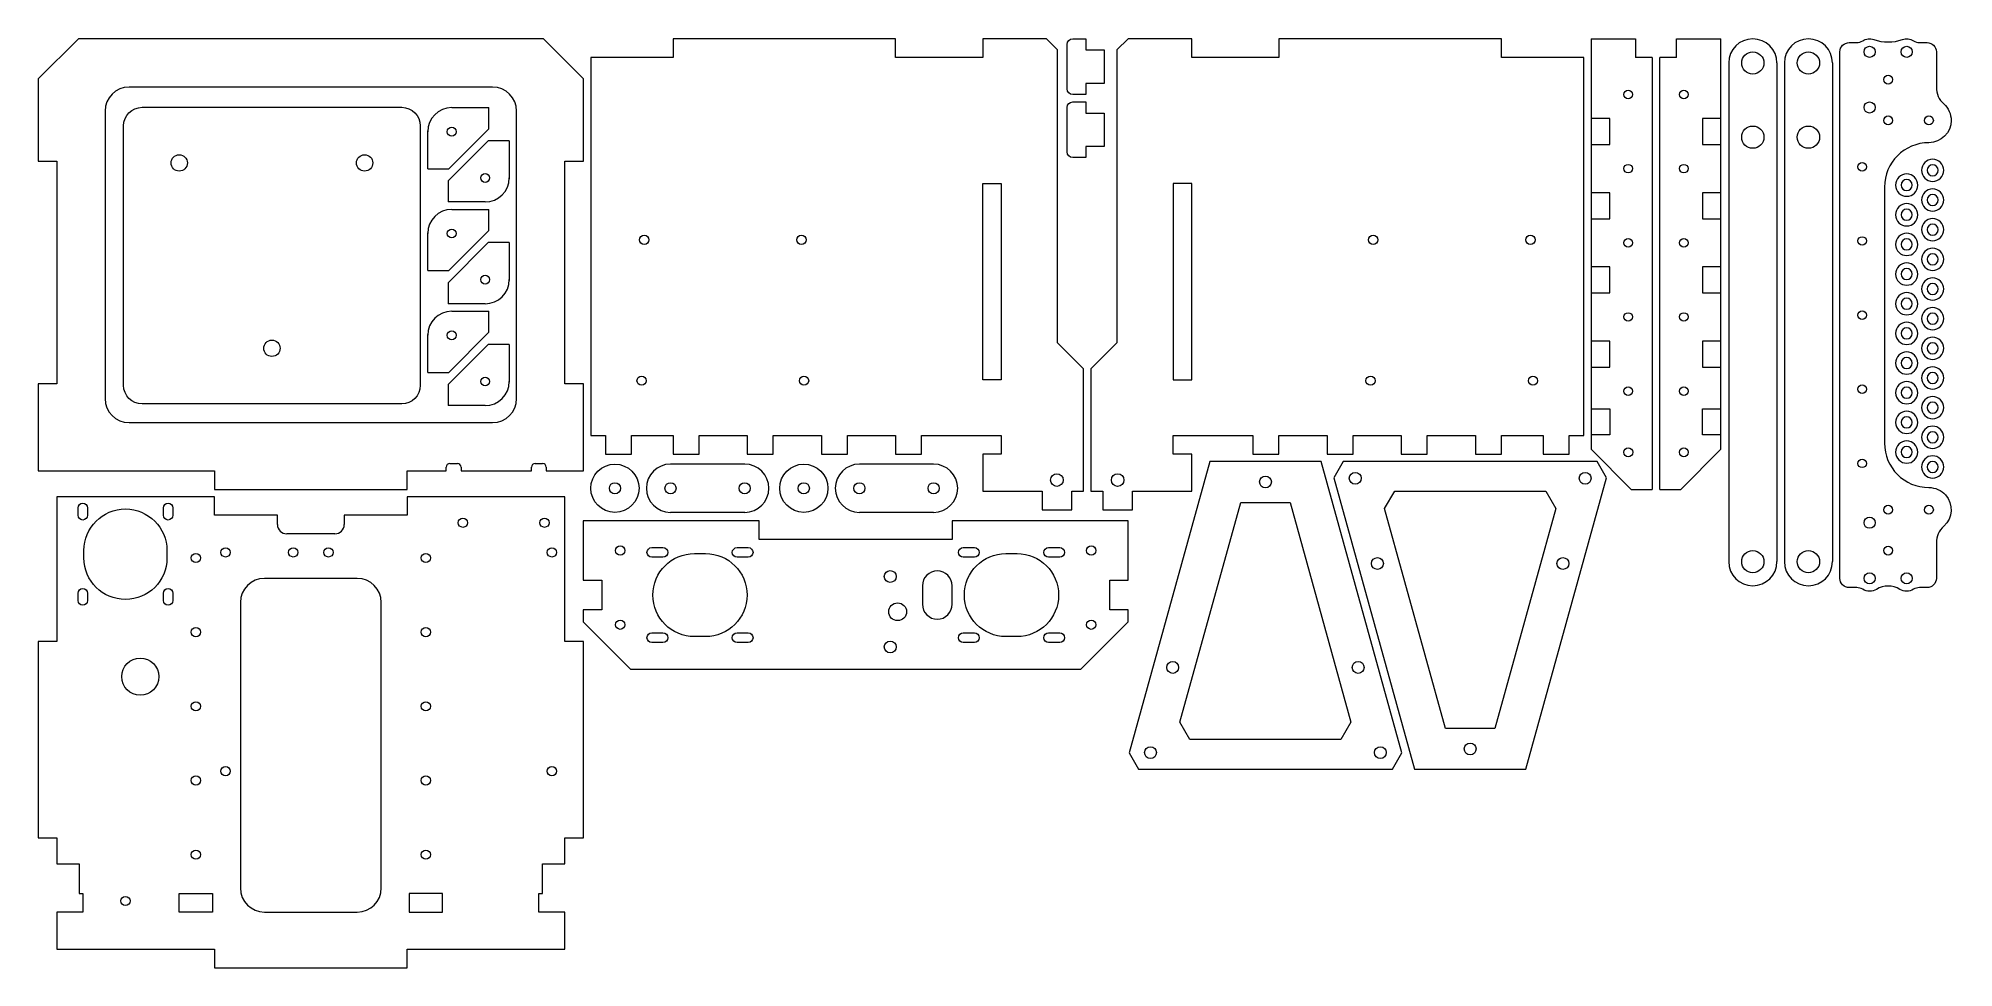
# Model space of a CAD drawing. Header units: inches. Extents: x 0.1 to 20.4, y 2.7 to 12.5.
import ezdxf

# ---------------------------------------------------------------- set-up
doc = ezdxf.new("R2010")
doc.units = ezdxf.units.IN

msp = doc.modelspace()

# ---------------------------------------------------------------- linework, layer by layer
at = {"color": 1, "linetype": 'Continuous', "lineweight": 9, "true_color": 0xff0000}
for points in [[(0.504, 12.52), (0.079, 12.094)], [(5.441, 12.52), (0.504, 12.52)], [(5.866, 12.094), (5.441, 12.52)], [(16.566, 12.52), (17.038, 12.52)], [(16.566, 12.52), (16.566, 8.162), (16.991, 7.736), (17.215, 7.736)], [(17.038, 12.52), (17.038, 12.323)], [(17.294, 7.736), (17.518, 7.736), (17.944, 8.162), (17.944, 12.52)], [(17.471, 12.52), (17.944, 12.52)], [(17.471, 12.323), (17.471, 12.52)], [(17.215, 12.323), (17.038, 12.323)], [(17.215, 12.323), (17.215, 7.736)], [(17.471, 12.323), (17.294, 12.323)], [(17.294, 7.736), (17.294, 12.323)], [(18.026, 12.264), (18.026, 6.969)], [(18.538, 12.264), (18.538, 6.969)], [(18.617, 12.264), (18.617, 6.969)], [(19.128, 12.264), (19.128, 6.969)], [(0.079, 12.094), (0.079, 11.22)], [(5.866, 11.22), (5.866, 12.094)], [(4.469, 11.79), (4.862, 11.79)], [(4.862, 11.566), (4.862, 11.79)], [(16.763, 11.673), (16.566, 11.673)], [(16.763, 11.398), (16.763, 11.673)], [(17.747, 11.673), (17.747, 11.398)], [(17.944, 11.673), (17.747, 11.673)], [(4.213, 11.14), (4.213, 11.542)], [(4.855, 11.437), (4.429, 11.012)], [(4.437, 11.14), (4.862, 11.566)], [(5.079, 11.437), (4.855, 11.437)], [(5.079, 11.437), (5.079, 11.035)], [(16.566, 11.398), (16.763, 11.398)], [(17.747, 11.398), (17.944, 11.398)], [(0.079, 11.22), (0.276, 11.22)], [(0.276, 11.22), (0.276, 8.858)], [(5.669, 8.858), (5.669, 11.22)], [(5.669, 11.22), (5.866, 11.22)], [(4.213, 11.14), (4.437, 11.14)], [(4.429, 11.012), (4.429, 10.788)], [(4.823, 10.788), (4.429, 10.788)], [(16.763, 10.886), (16.566, 10.886)], [(16.763, 10.61), (16.763, 10.886)], [(17.747, 10.886), (17.747, 10.61)], [(17.944, 10.886), (17.747, 10.886)], [(4.469, 10.709), (4.862, 10.709)], [(4.862, 10.485), (4.862, 10.709)], [(16.566, 10.61), (16.763, 10.61)], [(17.747, 10.61), (17.944, 10.61)], [(4.213, 10.059), (4.213, 10.461)], [(4.437, 10.059), (4.862, 10.485)], [(4.855, 10.356), (4.429, 9.931)], [(5.079, 10.356), (4.855, 10.356)], [(5.079, 10.356), (5.079, 9.954)], [(4.213, 10.059), (4.437, 10.059)], [(16.763, 10.098), (16.566, 10.098)], [(16.763, 9.823), (16.763, 10.098)], [(17.747, 10.098), (17.747, 9.823)], [(17.944, 10.098), (17.747, 10.098)], [(4.429, 9.931), (4.429, 9.707)], [(16.566, 9.823), (16.763, 9.823)], [(17.747, 9.823), (17.944, 9.823)], [(4.823, 9.707), (4.429, 9.707)], [(4.469, 9.628), (4.862, 9.628)], [(4.862, 9.404), (4.862, 9.628)], [(4.213, 8.978), (4.213, 9.38)], [(4.437, 8.978), (4.862, 9.404)], [(4.855, 9.275), (4.429, 8.85)], [(5.079, 9.275), (4.855, 9.275)], [(5.079, 9.275), (5.079, 8.873)], [(16.763, 9.311), (16.566, 9.311)], [(16.763, 9.035), (16.763, 9.311)], [(17.747, 9.311), (17.747, 9.035)], [(17.944, 9.311), (17.747, 9.311)], [(4.213, 8.978), (4.437, 8.978)], [(16.566, 9.035), (16.763, 9.035)], [(17.747, 9.035), (17.944, 9.035)], [(0.276, 8.858), (0.079, 8.858)], [(0.079, 8.858), (0.079, 7.933)], [(4.429, 8.85), (4.429, 8.626)], [(5.866, 8.858), (5.669, 8.858)], [(5.866, 7.933), (5.866, 8.858)], [(4.823, 8.626), (4.429, 8.626)], [(16.566, 8.593), (16.763, 8.593)], [(16.763, 8.593), (16.763, 8.317)], [(17.747, 8.593), (17.944, 8.593)], [(17.747, 8.317), (17.747, 8.593)], [(16.763, 8.317), (16.566, 8.317)], [(17.944, 8.317), (17.747, 8.317)], [(0.079, 7.933), (1.949, 7.933)], [(1.949, 7.933), (1.949, 7.736)], [(3.996, 7.736), (3.996, 7.933)], [(3.996, 7.933), (4.409, 7.933)], [(4.409, 7.933), (4.409, 7.972)], [(4.449, 8.012), (4.528, 8.012)], [(4.567, 7.972), (4.567, 7.933)], [(4.567, 7.933), (5.315, 7.933)], [(5.315, 7.933), (5.315, 7.972)], [(5.354, 8.012), (5.433, 8.012)], [(5.472, 7.972), (5.472, 7.933)], [(5.472, 7.933), (5.866, 7.933)], [(7.579, 8.004), (6.791, 8.004)], [(9.584, 8.004), (8.797, 8.004)], [(1.949, 7.736), (3.996, 7.736)], [(0.276, 7.657), (0.276, 6.122)], [(1.949, 7.657), (0.276, 7.657)], [(1.949, 7.461), (1.949, 7.657)], [(3.996, 7.657), (3.996, 7.461)], [(5.669, 7.657), (3.996, 7.657)], [(5.669, 6.122), (5.669, 7.657)], [(2.618, 7.461), (1.949, 7.461)], [(2.618, 7.362), (2.618, 7.461)], [(3.996, 7.461), (3.327, 7.461)], [(3.327, 7.461), (3.327, 7.362)], [(7.579, 7.492), (6.791, 7.492)], [(9.584, 7.492), (8.797, 7.492)], [(3.228, 7.264), (2.717, 7.264)], [(0.276, 6.122), (0.079, 6.122)], [(0.079, 6.122), (0.079, 4.035)], [(5.866, 6.122), (5.669, 6.122)], [(5.866, 4.035), (5.866, 6.122)], [(0.079, 4.035), (0.276, 4.035)], [(0.276, 4.035), (0.276, 3.76)], [(5.669, 3.76), (5.669, 4.035)], [(5.669, 4.035), (5.866, 4.035)], [(0.276, 3.76), (0.512, 3.76)], [(0.512, 3.76), (0.512, 3.445)], [(5.433, 3.445), (5.433, 3.76)], [(5.433, 3.76), (5.669, 3.76)], [(0.512, 3.445), (0.551, 3.445)], [(0.551, 3.445), (0.551, 3.248)], [(5.394, 3.248), (5.394, 3.445)], [(5.394, 3.445), (5.433, 3.445)], [(0.551, 3.248), (0.276, 3.248)], [(0.276, 3.248), (0.276, 2.854)], [(5.669, 3.248), (5.394, 3.248)], [(5.669, 2.854), (5.669, 3.248)], [(0.276, 2.854), (1.949, 2.854)], [(1.949, 2.854), (1.949, 2.657)], [(3.996, 2.657), (3.996, 2.854)], [(3.996, 2.854), (5.669, 2.854)], [(1.949, 2.657), (3.996, 2.657)]]:
    msp.add_lwpolyline(points, dxfattribs=at)
for points in [[(6.819, 12.52), (6.819, 12.323), (5.945, 12.323), (5.945, 8.307), (6.1, 8.307), (6.1, 8.11), (6.376, 8.11), (6.376, 8.307), (6.819, 8.307), (6.819, 8.11), (7.094, 8.11), (7.094, 8.307), (7.606, 8.307), (7.606, 8.11), (7.882, 8.11), (7.882, 8.307), (8.393, 8.307), (8.393, 8.11), (8.669, 8.11), (8.669, 8.307), (9.181, 8.307), (9.181, 8.11), (9.456, 8.11), (9.456, 8.307), (10.303, 8.307), (10.303, 8.11), (10.106, 8.11), (10.106, 7.717), (10.736, 7.717), (10.736, 7.52), (11.051, 7.52), (11.051, 7.717), (11.177, 7.717), (11.177, 9.016), (10.901, 9.291), (10.901, 12.402), (10.783, 12.52), (10.106, 12.52), (10.106, 12.323), (9.181, 12.323), (9.181, 12.52), (6.819, 12.52)], [(13.251, 12.52), (13.251, 12.323), (12.326, 12.323), (12.326, 12.52), (11.649, 12.52), (11.531, 12.402), (11.531, 9.291), (11.255, 9.016), (11.255, 7.717), (11.381, 7.717), (11.381, 7.52), (11.696, 7.52), (11.696, 7.717), (12.326, 7.717), (12.326, 8.11), (12.129, 8.11), (12.129, 8.307), (12.975, 8.307), (12.975, 8.11), (13.251, 8.11), (13.251, 8.307), (13.763, 8.307), (13.763, 8.11), (14.038, 8.11), (14.038, 8.307), (14.55, 8.307), (14.55, 8.11), (14.826, 8.11), (14.826, 8.307), (15.338, 8.307), (15.338, 8.11), (15.613, 8.11), (15.613, 8.307), (16.056, 8.307), (16.056, 8.11), (16.332, 8.11), (16.332, 8.307), (16.487, 8.307), (16.487, 12.323), (15.613, 12.323), (15.613, 12.52), (13.251, 12.52)], [(10.303, 10.984), (10.303, 8.898), (10.106, 8.898), (10.106, 10.984), (10.303, 10.984)], [(12.129, 10.984), (12.129, 8.898), (12.326, 8.898), (12.326, 10.984), (12.129, 10.984)], [(13.698, 8.031), (12.517, 8.031), (11.66, 4.938), (11.76, 4.764), (14.455, 4.764), (14.555, 4.938), (13.698, 8.031)], [(14.691, 4.764), (15.872, 4.764), (16.729, 7.858), (16.629, 8.031), (13.934, 8.031), (13.834, 7.858), (14.691, 4.764)], [(14.016, 5.263), (13.909, 5.079), (12.306, 5.079), (12.199, 5.263), (12.846, 7.598), (13.369, 7.598), (14.016, 5.263)], [(14.373, 7.532), (14.48, 7.717), (16.083, 7.717), (16.19, 7.532), (15.543, 5.197), (15.02, 5.197), (14.373, 7.532)], [(5.864, 6.457), (5.864, 6.331), (6.368, 5.827), (11.147, 5.827), (11.651, 6.331), (11.651, 6.457), (11.454, 6.457), (11.454, 6.772), (11.651, 6.772), (11.651, 7.402), (9.781, 7.402), (9.781, 7.205), (7.734, 7.205), (7.734, 7.402), (5.864, 7.402), (5.864, 6.772), (6.061, 6.772), (6.061, 6.457), (5.864, 6.457)], [(1.929, 3.445), (1.929, 3.248), (1.575, 3.248), (1.575, 3.445), (1.929, 3.445)], [(4.016, 3.445), (4.016, 3.248), (4.37, 3.248), (4.37, 3.445), (4.016, 3.445)]]:
    msp.add_lwpolyline(points, close=True, dxfattribs=at)
for points, knots in [([(11.199, 12.047), (11.199, 12.047), (11.396, 12.047), (11.396, 12.047), (11.396, 12.047), (11.396, 12.402), (11.396, 12.402), (11.396, 12.402), (11.199, 12.402), (11.199, 12.402), (11.199, 12.402), (11.199, 12.52), (11.199, 12.52), (11.199, 12.52), (11.061, 12.52), (11.061, 12.52), (11.028, 12.52), (11.002, 12.493), (11.002, 12.461), (11.002, 12.461), (11.002, 11.988), (11.002, 11.988), (11.002, 11.956), (11.028, 11.929), (11.061, 11.929), (11.061, 11.929), (11.199, 11.929), (11.199, 11.929), (11.199, 11.929), (11.199, 12.047), (11.199, 12.047)], [0, 0, 0, 0, 1, 1, 1, 2, 2, 2, 3, 3, 3, 4, 4, 4, 5, 5, 5, 6, 6, 6, 7, 7, 7, 8, 8, 8, 9, 9, 9, 10, 10, 10, 10]), ([(18.538, 12.264), (18.538, 12.405), (18.423, 12.52), (18.282, 12.52), (18.141, 12.52), (18.026, 12.405), (18.026, 12.264)], [0, 0, 0, 0, 1, 1, 1, 2, 2, 2, 2]), ([(19.128, 12.264), (19.128, 12.405), (19.014, 12.52), (18.872, 12.52), (18.731, 12.52), (18.617, 12.405), (18.617, 12.264)], [0, 0, 0, 0, 1, 1, 1, 2, 2, 2, 2]), ([(19.207, 6.791), (19.207, 6.737), (19.251, 6.693), (19.306, 6.693), (19.306, 6.693), (19.386, 6.693), (19.386, 6.693), (19.408, 6.693), (19.43, 6.687), (19.449, 6.675), (19.493, 6.647), (19.55, 6.647), (19.595, 6.674), (19.671, 6.721), (19.767, 6.721), (19.843, 6.674), (19.888, 6.647), (19.945, 6.647), (19.989, 6.675), (20.008, 6.687), (20.03, 6.693), (20.052, 6.693), (20.052, 6.693), (20.132, 6.693), (20.132, 6.693), (20.187, 6.693), (20.231, 6.737), (20.231, 6.791), (20.231, 6.791), (20.231, 7.168), (20.231, 7.168), (20.231, 7.235), (20.259, 7.299), (20.309, 7.344), (20.407, 7.431), (20.415, 7.58), (20.328, 7.677), (20.283, 7.727), (20.219, 7.756), (20.152, 7.756), (19.891, 7.756), (19.68, 7.967), (19.68, 8.228), (19.68, 8.228), (19.68, 10.945), (19.68, 10.945), (19.68, 11.206), (19.891, 11.417), (20.152, 11.417), (20.282, 11.417), (20.388, 11.523), (20.388, 11.654), (20.388, 11.721), (20.36, 11.785), (20.309, 11.83), (20.259, 11.874), (20.231, 11.938), (20.231, 12.006), (20.231, 12.006), (20.231, 12.382), (20.231, 12.382), (20.231, 12.436), (20.187, 12.48), (20.132, 12.48), (20.132, 12.48), (20.052, 12.48), (20.052, 12.48), (20.03, 12.48), (20.008, 12.487), (19.989, 12.498), (19.954, 12.521), (19.911, 12.526), (19.871, 12.512), (19.773, 12.479), (19.665, 12.479), (19.567, 12.512), (19.527, 12.526), (19.484, 12.521), (19.449, 12.498), (19.43, 12.487), (19.408, 12.48), (19.386, 12.48), (19.386, 12.48), (19.306, 12.48), (19.306, 12.48), (19.251, 12.48), (19.207, 12.436), (19.207, 12.382), (19.207, 12.382), (19.207, 6.791), (19.207, 6.791)], [0, 0, 0, 0, 1, 1, 1, 2, 2, 2, 3, 3, 3, 4, 4, 4, 5, 5, 5, 6, 6, 6, 7, 7, 7, 8, 8, 8, 9, 9, 9, 10, 10, 10, 11, 11, 11, 12, 12, 12, 13, 13, 13, 14, 14, 14, 15, 15, 15, 16, 16, 16, 17, 17, 17, 18, 18, 18, 19, 19, 19, 20, 20, 20, 21, 21, 21, 22, 22, 22, 23, 23, 23, 24, 24, 24, 25, 25, 25, 26, 26, 26, 27, 27, 27, 28, 28, 28, 29, 29, 29, 30, 30, 30, 30]), ([(19.522, 12.323), (19.555, 12.323), (19.581, 12.349), (19.581, 12.382), (19.581, 12.415), (19.555, 12.441), (19.522, 12.441), (19.489, 12.441), (19.463, 12.415), (19.463, 12.382), (19.463, 12.349), (19.489, 12.323), (19.522, 12.323)], [0, 0, 0, 0, 1, 1, 1, 2, 2, 2, 3, 3, 3, 4, 4, 4, 4]), ([(19.916, 12.323), (19.948, 12.323), (19.975, 12.349), (19.975, 12.382), (19.975, 12.415), (19.948, 12.441), (19.916, 12.441), (19.883, 12.441), (19.857, 12.415), (19.857, 12.382), (19.857, 12.349), (19.883, 12.323), (19.916, 12.323)], [0, 0, 0, 0, 1, 1, 1, 2, 2, 2, 3, 3, 3, 4, 4, 4, 4]), ([(18.4, 12.264), (18.4, 12.329), (18.347, 12.382), (18.282, 12.382), (18.217, 12.382), (18.164, 12.329), (18.164, 12.264), (18.164, 12.199), (18.217, 12.146), (18.282, 12.146), (18.347, 12.146), (18.4, 12.199), (18.4, 12.264)], [0, 0, 0, 0, 1, 1, 1, 2, 2, 2, 3, 3, 3, 4, 4, 4, 4]), ([(18.991, 12.264), (18.991, 12.329), (18.938, 12.382), (18.872, 12.382), (18.807, 12.382), (18.754, 12.329), (18.754, 12.264), (18.754, 12.199), (18.807, 12.146), (18.872, 12.146), (18.938, 12.146), (18.991, 12.199), (18.991, 12.264)], [0, 0, 0, 0, 1, 1, 1, 2, 2, 2, 3, 3, 3, 4, 4, 4, 4]), ([(4.902, 8.445), (4.902, 8.445), (1.043, 8.445), (1.043, 8.445), (0.902, 8.445), (0.787, 8.559), (0.787, 8.701), (0.787, 8.701), (0.787, 11.752), (0.787, 11.752), (0.787, 11.893), (0.902, 12.008), (1.043, 12.008), (1.043, 12.008), (4.902, 12.008), (4.902, 12.008), (5.043, 12.008), (5.157, 11.893), (5.157, 11.752), (5.157, 11.752), (5.157, 8.701), (5.157, 8.701), (5.157, 8.559), (5.043, 8.445), (4.902, 8.445)], [0, 0, 0, 0, 1, 1, 1, 2, 2, 2, 3, 3, 3, 4, 4, 4, 5, 5, 5, 6, 6, 6, 7, 7, 7, 8, 8, 8, 8]), ([(19.719, 12.039), (19.745, 12.039), (19.766, 12.061), (19.766, 12.087), (19.766, 12.113), (19.745, 12.134), (19.719, 12.134), (19.693, 12.134), (19.672, 12.113), (19.672, 12.087), (19.672, 12.061), (19.693, 12.039), (19.719, 12.039)], [0, 0, 0, 0, 1, 1, 1, 2, 2, 2, 3, 3, 3, 4, 4, 4, 4]), ([(11.199, 11.378), (11.199, 11.378), (11.396, 11.378), (11.396, 11.378), (11.396, 11.378), (11.396, 11.732), (11.396, 11.732), (11.396, 11.732), (11.199, 11.732), (11.199, 11.732), (11.199, 11.732), (11.199, 11.85), (11.199, 11.85), (11.199, 11.85), (11.061, 11.85), (11.061, 11.85), (11.028, 11.85), (11.002, 11.824), (11.002, 11.791), (11.002, 11.791), (11.002, 11.319), (11.002, 11.319), (11.002, 11.286), (11.028, 11.26), (11.061, 11.26), (11.061, 11.26), (11.199, 11.26), (11.199, 11.26), (11.199, 11.26), (11.199, 11.378), (11.199, 11.378)], [0, 0, 0, 0, 1, 1, 1, 2, 2, 2, 3, 3, 3, 4, 4, 4, 5, 5, 5, 6, 6, 6, 7, 7, 7, 8, 8, 8, 9, 9, 9, 10, 10, 10, 10]), ([(17.005, 11.929), (17.005, 11.954), (16.984, 11.974), (16.959, 11.974), (16.934, 11.974), (16.914, 11.954), (16.914, 11.929), (16.914, 11.904), (16.934, 11.884), (16.959, 11.884), (16.984, 11.884), (17.005, 11.904), (17.005, 11.929)], [0, 0, 0, 0, 1, 1, 1, 2, 2, 2, 3, 3, 3, 4, 4, 4, 4]), ([(17.55, 11.884), (17.575, 11.884), (17.595, 11.904), (17.595, 11.929), (17.595, 11.954), (17.575, 11.974), (17.55, 11.974), (17.525, 11.974), (17.505, 11.954), (17.505, 11.929), (17.505, 11.904), (17.525, 11.884), (17.55, 11.884)], [0, 0, 0, 0, 1, 1, 1, 2, 2, 2, 3, 3, 3, 4, 4, 4, 4]), ([(19.522, 11.732), (19.555, 11.732), (19.581, 11.759), (19.581, 11.791), (19.581, 11.824), (19.555, 11.85), (19.522, 11.85), (19.489, 11.85), (19.463, 11.824), (19.463, 11.791), (19.463, 11.759), (19.489, 11.732), (19.522, 11.732)], [0, 0, 0, 0, 1, 1, 1, 2, 2, 2, 3, 3, 3, 4, 4, 4, 4]), ([(1.181, 8.644), (1.181, 8.644), (3.937, 8.644), (3.937, 8.644), (4.046, 8.644), (4.134, 8.732), (4.134, 8.841), (4.134, 8.841), (4.134, 11.596), (4.134, 11.596), (4.134, 11.705), (4.046, 11.793), (3.937, 11.793), (3.937, 11.793), (1.181, 11.793), (1.181, 11.793), (1.072, 11.793), (0.984, 11.705), (0.984, 11.596), (0.984, 11.596), (0.984, 8.841), (0.984, 8.841), (0.984, 8.732), (1.072, 8.644), (1.181, 8.644)], [0, 0, 0, 0, 1, 1, 1, 2, 2, 2, 3, 3, 3, 4, 4, 4, 5, 5, 5, 6, 6, 6, 7, 7, 7, 8, 8, 8, 8]), ([(18.4, 11.476), (18.4, 11.542), (18.347, 11.594), (18.282, 11.594), (18.217, 11.594), (18.164, 11.542), (18.164, 11.476), (18.164, 11.411), (18.217, 11.358), (18.282, 11.358), (18.347, 11.358), (18.4, 11.411), (18.4, 11.476)], [0, 0, 0, 0, 1, 1, 1, 2, 2, 2, 3, 3, 3, 4, 4, 4, 4]), ([(18.991, 11.476), (18.991, 11.542), (18.938, 11.594), (18.872, 11.594), (18.807, 11.594), (18.754, 11.542), (18.754, 11.476), (18.754, 11.411), (18.807, 11.358), (18.872, 11.358), (18.938, 11.358), (18.991, 11.411), (18.991, 11.476)], [0, 0, 0, 0, 1, 1, 1, 2, 2, 2, 3, 3, 3, 4, 4, 4, 4]), ([(19.719, 11.606), (19.745, 11.606), (19.766, 11.627), (19.766, 11.654), (19.766, 11.68), (19.745, 11.701), (19.719, 11.701), (19.693, 11.701), (19.672, 11.68), (19.672, 11.654), (19.672, 11.627), (19.693, 11.606), (19.719, 11.606)], [0, 0, 0, 0, 1, 1, 1, 2, 2, 2, 3, 3, 3, 4, 4, 4, 4]), ([(20.152, 11.606), (20.178, 11.606), (20.199, 11.627), (20.199, 11.654), (20.199, 11.68), (20.178, 11.701), (20.152, 11.701), (20.126, 11.701), (20.105, 11.68), (20.105, 11.654), (20.105, 11.627), (20.126, 11.606), (20.152, 11.606)], [0, 0, 0, 0, 1, 1, 1, 2, 2, 2, 3, 3, 3, 4, 4, 4, 4]), ([(4.469, 11.487), (4.495, 11.487), (4.516, 11.508), (4.516, 11.534), (4.516, 11.56), (4.495, 11.581), (4.469, 11.581), (4.442, 11.581), (4.421, 11.56), (4.421, 11.534), (4.421, 11.508), (4.442, 11.487), (4.469, 11.487)], [0, 0, 0, 0, 1, 1, 1, 2, 2, 2, 3, 3, 3, 4, 4, 4, 4]), ([(1.661, 11.203), (1.661, 11.251), (1.623, 11.289), (1.575, 11.289), (1.527, 11.289), (1.488, 11.251), (1.488, 11.203), (1.488, 11.155), (1.527, 11.116), (1.575, 11.116), (1.623, 11.116), (1.661, 11.155), (1.661, 11.203)], [0, 0, 0, 0, 1, 1, 1, 2, 2, 2, 3, 3, 3, 4, 4, 4, 4]), ([(3.63, 11.203), (3.63, 11.251), (3.591, 11.289), (3.543, 11.289), (3.496, 11.289), (3.457, 11.251), (3.457, 11.203), (3.457, 11.155), (3.496, 11.116), (3.543, 11.116), (3.591, 11.116), (3.63, 11.155), (3.63, 11.203)], [0, 0, 0, 0, 1, 1, 1, 2, 2, 2, 3, 3, 3, 4, 4, 4, 4]), ([(17.005, 11.142), (17.005, 11.167), (16.984, 11.187), (16.959, 11.187), (16.934, 11.187), (16.914, 11.167), (16.914, 11.142), (16.914, 11.117), (16.934, 11.096), (16.959, 11.096), (16.984, 11.096), (17.005, 11.117), (17.005, 11.142)], [0, 0, 0, 0, 1, 1, 1, 2, 2, 2, 3, 3, 3, 4, 4, 4, 4]), ([(17.55, 11.096), (17.575, 11.096), (17.595, 11.117), (17.595, 11.142), (17.595, 11.167), (17.575, 11.187), (17.55, 11.187), (17.525, 11.187), (17.505, 11.167), (17.505, 11.142), (17.505, 11.117), (17.525, 11.096), (17.55, 11.096)], [0, 0, 0, 0, 1, 1, 1, 2, 2, 2, 3, 3, 3, 4, 4, 4, 4]), ([(19.443, 11.116), (19.468, 11.116), (19.489, 11.136), (19.489, 11.161), (19.489, 11.186), (19.468, 11.207), (19.443, 11.207), (19.418, 11.207), (19.398, 11.186), (19.398, 11.161), (19.398, 11.136), (19.418, 11.116), (19.443, 11.116)], [0, 0, 0, 0, 1, 1, 1, 2, 2, 2, 3, 3, 3, 4, 4, 4, 4]), ([(20.191, 11.006), (20.126, 11.006), (20.073, 11.059), (20.073, 11.124), (20.073, 11.189), (20.126, 11.242), (20.191, 11.242), (20.257, 11.242), (20.309, 11.189), (20.309, 11.124), (20.309, 11.059), (20.257, 11.006), (20.191, 11.006)], [0, 0, 0, 0, 1, 1, 1, 2, 2, 2, 3, 3, 3, 4, 4, 4, 4]), ([(4.823, 11.091), (4.797, 11.091), (4.776, 11.07), (4.776, 11.044), (4.776, 11.017), (4.797, 10.996), (4.823, 10.996), (4.849, 10.996), (4.87, 11.017), (4.87, 11.044), (4.87, 11.07), (4.849, 11.091), (4.823, 11.091)], [0, 0, 0, 0, 1, 1, 1, 2, 2, 2, 3, 3, 3, 4, 4, 4, 4]), ([(19.916, 10.848), (19.851, 10.848), (19.798, 10.901), (19.798, 10.967), (19.798, 11.032), (19.851, 11.085), (19.916, 11.085), (19.981, 11.085), (20.034, 11.032), (20.034, 10.967), (20.034, 10.901), (19.981, 10.848), (19.916, 10.848)], [0, 0, 0, 0, 1, 1, 1, 2, 2, 2, 3, 3, 3, 4, 4, 4, 4]), ([(19.916, 10.908), (19.883, 10.908), (19.857, 10.934), (19.857, 10.967), (19.857, 10.999), (19.883, 11.026), (19.916, 11.026), (19.948, 11.026), (19.975, 10.999), (19.975, 10.967), (19.975, 10.934), (19.948, 10.908), (19.916, 10.908)], [0, 0, 0, 0, 1, 1, 1, 2, 2, 2, 3, 3, 3, 4, 4, 4, 4]), ([(20.191, 11.065), (20.159, 11.065), (20.132, 11.091), (20.132, 11.124), (20.132, 11.157), (20.159, 11.183), (20.191, 11.183), (20.224, 11.183), (20.25, 11.157), (20.25, 11.124), (20.25, 11.091), (20.224, 11.065), (20.191, 11.065)], [0, 0, 0, 0, 1, 1, 1, 2, 2, 2, 3, 3, 3, 4, 4, 4, 4]), ([(20.191, 10.691), (20.126, 10.691), (20.073, 10.744), (20.073, 10.809), (20.073, 10.874), (20.126, 10.927), (20.191, 10.927), (20.257, 10.927), (20.309, 10.874), (20.309, 10.809), (20.309, 10.744), (20.257, 10.691), (20.191, 10.691)], [0, 0, 0, 0, 1, 1, 1, 2, 2, 2, 3, 3, 3, 4, 4, 4, 4]), ([(20.191, 10.75), (20.159, 10.75), (20.132, 10.776), (20.132, 10.809), (20.132, 10.842), (20.159, 10.868), (20.191, 10.868), (20.224, 10.868), (20.25, 10.842), (20.25, 10.809), (20.25, 10.776), (20.224, 10.75), (20.191, 10.75)], [0, 0, 0, 0, 1, 1, 1, 2, 2, 2, 3, 3, 3, 4, 4, 4, 4]), ([(19.916, 10.533), (19.851, 10.533), (19.798, 10.586), (19.798, 10.652), (19.798, 10.717), (19.851, 10.77), (19.916, 10.77), (19.981, 10.77), (20.034, 10.717), (20.034, 10.652), (20.034, 10.586), (19.981, 10.533), (19.916, 10.533)], [0, 0, 0, 0, 1, 1, 1, 2, 2, 2, 3, 3, 3, 4, 4, 4, 4]), ([(19.916, 10.593), (19.883, 10.593), (19.857, 10.619), (19.857, 10.652), (19.857, 10.684), (19.883, 10.711), (19.916, 10.711), (19.948, 10.711), (19.975, 10.684), (19.975, 10.652), (19.975, 10.619), (19.948, 10.593), (19.916, 10.593)], [0, 0, 0, 0, 1, 1, 1, 2, 2, 2, 3, 3, 3, 4, 4, 4, 4]), ([(20.191, 10.376), (20.126, 10.376), (20.073, 10.429), (20.073, 10.494), (20.073, 10.559), (20.126, 10.612), (20.191, 10.612), (20.257, 10.612), (20.309, 10.559), (20.309, 10.494), (20.309, 10.429), (20.257, 10.376), (20.191, 10.376)], [0, 0, 0, 0, 1, 1, 1, 2, 2, 2, 3, 3, 3, 4, 4, 4, 4]), ([(4.469, 10.406), (4.495, 10.406), (4.516, 10.427), (4.516, 10.453), (4.516, 10.479), (4.495, 10.5), (4.469, 10.5), (4.442, 10.5), (4.421, 10.479), (4.421, 10.453), (4.421, 10.427), (4.442, 10.406), (4.469, 10.406)], [0, 0, 0, 0, 1, 1, 1, 2, 2, 2, 3, 3, 3, 4, 4, 4, 4]), ([(6.462, 10.386), (6.462, 10.359), (6.484, 10.337), (6.512, 10.337), (6.539, 10.337), (6.561, 10.359), (6.561, 10.386), (6.561, 10.413), (6.539, 10.435), (6.512, 10.435), (6.484, 10.435), (6.462, 10.413), (6.462, 10.386)], [0, 0, 0, 0, 1, 1, 1, 2, 2, 2, 3, 3, 3, 4, 4, 4, 4]), ([(8.132, 10.386), (8.132, 10.359), (8.154, 10.337), (8.181, 10.337), (8.208, 10.337), (8.23, 10.359), (8.23, 10.386), (8.23, 10.413), (8.208, 10.435), (8.181, 10.435), (8.154, 10.435), (8.132, 10.413), (8.132, 10.386)], [0, 0, 0, 0, 1, 1, 1, 2, 2, 2, 3, 3, 3, 4, 4, 4, 4]), ([(14.251, 10.435), (14.224, 10.435), (14.202, 10.413), (14.202, 10.386), (14.202, 10.359), (14.224, 10.337), (14.251, 10.337), (14.278, 10.337), (14.3, 10.359), (14.3, 10.386), (14.3, 10.413), (14.278, 10.435), (14.251, 10.435)], [0, 0, 0, 0, 1, 1, 1, 2, 2, 2, 3, 3, 3, 4, 4, 4, 4]), ([(15.92, 10.435), (15.893, 10.435), (15.871, 10.413), (15.871, 10.386), (15.871, 10.359), (15.893, 10.337), (15.92, 10.337), (15.948, 10.337), (15.97, 10.359), (15.97, 10.386), (15.97, 10.413), (15.948, 10.435), (15.92, 10.435)], [0, 0, 0, 0, 1, 1, 1, 2, 2, 2, 3, 3, 3, 4, 4, 4, 4]), ([(17.005, 10.354), (17.005, 10.379), (16.984, 10.4), (16.959, 10.4), (16.934, 10.4), (16.914, 10.379), (16.914, 10.354), (16.914, 10.329), (16.934, 10.309), (16.959, 10.309), (16.984, 10.309), (17.005, 10.329), (17.005, 10.354)], [0, 0, 0, 0, 1, 1, 1, 2, 2, 2, 3, 3, 3, 4, 4, 4, 4]), ([(17.55, 10.309), (17.575, 10.309), (17.595, 10.329), (17.595, 10.354), (17.595, 10.379), (17.575, 10.4), (17.55, 10.4), (17.525, 10.4), (17.505, 10.379), (17.505, 10.354), (17.505, 10.329), (17.525, 10.309), (17.55, 10.309)], [0, 0, 0, 0, 1, 1, 1, 2, 2, 2, 3, 3, 3, 4, 4, 4, 4]), ([(19.443, 10.329), (19.468, 10.329), (19.489, 10.349), (19.489, 10.374), (19.489, 10.399), (19.468, 10.419), (19.443, 10.419), (19.418, 10.419), (19.398, 10.399), (19.398, 10.374), (19.398, 10.349), (19.418, 10.329), (19.443, 10.329)], [0, 0, 0, 0, 1, 1, 1, 2, 2, 2, 3, 3, 3, 4, 4, 4, 4]), ([(19.916, 10.219), (19.851, 10.219), (19.798, 10.271), (19.798, 10.337), (19.798, 10.402), (19.851, 10.455), (19.916, 10.455), (19.981, 10.455), (20.034, 10.402), (20.034, 10.337), (20.034, 10.271), (19.981, 10.219), (19.916, 10.219)], [0, 0, 0, 0, 1, 1, 1, 2, 2, 2, 3, 3, 3, 4, 4, 4, 4]), ([(19.916, 10.278), (19.883, 10.278), (19.857, 10.304), (19.857, 10.337), (19.857, 10.369), (19.883, 10.396), (19.916, 10.396), (19.948, 10.396), (19.975, 10.369), (19.975, 10.337), (19.975, 10.304), (19.948, 10.278), (19.916, 10.278)], [0, 0, 0, 0, 1, 1, 1, 2, 2, 2, 3, 3, 3, 4, 4, 4, 4]), ([(20.191, 10.435), (20.159, 10.435), (20.132, 10.462), (20.132, 10.494), (20.132, 10.527), (20.159, 10.553), (20.191, 10.553), (20.224, 10.553), (20.25, 10.527), (20.25, 10.494), (20.25, 10.462), (20.224, 10.435), (20.191, 10.435)], [0, 0, 0, 0, 1, 1, 1, 2, 2, 2, 3, 3, 3, 4, 4, 4, 4]), ([(20.191, 10.061), (20.126, 10.061), (20.073, 10.114), (20.073, 10.179), (20.073, 10.244), (20.126, 10.297), (20.191, 10.297), (20.257, 10.297), (20.309, 10.244), (20.309, 10.179), (20.309, 10.114), (20.257, 10.061), (20.191, 10.061)], [0, 0, 0, 0, 1, 1, 1, 2, 2, 2, 3, 3, 3, 4, 4, 4, 4]), ([(20.191, 10.12), (20.159, 10.12), (20.132, 10.147), (20.132, 10.179), (20.132, 10.212), (20.159, 10.238), (20.191, 10.238), (20.224, 10.238), (20.25, 10.212), (20.25, 10.179), (20.25, 10.147), (20.224, 10.12), (20.191, 10.12)], [0, 0, 0, 0, 1, 1, 1, 2, 2, 2, 3, 3, 3, 4, 4, 4, 4]), ([(4.823, 10.01), (4.797, 10.01), (4.776, 9.989), (4.776, 9.963), (4.776, 9.937), (4.797, 9.915), (4.823, 9.915), (4.849, 9.915), (4.87, 9.937), (4.87, 9.963), (4.87, 9.989), (4.849, 10.01), (4.823, 10.01)], [0, 0, 0, 0, 1, 1, 1, 2, 2, 2, 3, 3, 3, 4, 4, 4, 4]), ([(19.916, 9.904), (19.851, 9.904), (19.798, 9.956), (19.798, 10.022), (19.798, 10.087), (19.851, 10.14), (19.916, 10.14), (19.981, 10.14), (20.034, 10.087), (20.034, 10.022), (20.034, 9.956), (19.981, 9.904), (19.916, 9.904)], [0, 0, 0, 0, 1, 1, 1, 2, 2, 2, 3, 3, 3, 4, 4, 4, 4]), ([(19.916, 9.963), (19.883, 9.963), (19.857, 9.989), (19.857, 10.022), (19.857, 10.054), (19.883, 10.081), (19.916, 10.081), (19.948, 10.081), (19.975, 10.054), (19.975, 10.022), (19.975, 9.989), (19.948, 9.963), (19.916, 9.963)], [0, 0, 0, 0, 1, 1, 1, 2, 2, 2, 3, 3, 3, 4, 4, 4, 4]), ([(20.191, 9.746), (20.126, 9.746), (20.073, 9.799), (20.073, 9.864), (20.073, 9.929), (20.126, 9.982), (20.191, 9.982), (20.257, 9.982), (20.309, 9.929), (20.309, 9.864), (20.309, 9.799), (20.257, 9.746), (20.191, 9.746)], [0, 0, 0, 0, 1, 1, 1, 2, 2, 2, 3, 3, 3, 4, 4, 4, 4]), ([(19.916, 9.589), (19.851, 9.589), (19.798, 9.641), (19.798, 9.707), (19.798, 9.772), (19.851, 9.825), (19.916, 9.825), (19.981, 9.825), (20.034, 9.772), (20.034, 9.707), (20.034, 9.641), (19.981, 9.589), (19.916, 9.589)], [0, 0, 0, 0, 1, 1, 1, 2, 2, 2, 3, 3, 3, 4, 4, 4, 4]), ([(19.916, 9.648), (19.883, 9.648), (19.857, 9.674), (19.857, 9.707), (19.857, 9.739), (19.883, 9.766), (19.916, 9.766), (19.948, 9.766), (19.975, 9.739), (19.975, 9.707), (19.975, 9.674), (19.948, 9.648), (19.916, 9.648)], [0, 0, 0, 0, 1, 1, 1, 2, 2, 2, 3, 3, 3, 4, 4, 4, 4]), ([(20.191, 9.805), (20.159, 9.805), (20.132, 9.832), (20.132, 9.864), (20.132, 9.897), (20.159, 9.923), (20.191, 9.923), (20.224, 9.923), (20.25, 9.897), (20.25, 9.864), (20.25, 9.832), (20.224, 9.805), (20.191, 9.805)], [0, 0, 0, 0, 1, 1, 1, 2, 2, 2, 3, 3, 3, 4, 4, 4, 4]), ([(17.005, 9.567), (17.005, 9.592), (16.984, 9.612), (16.959, 9.612), (16.934, 9.612), (16.914, 9.592), (16.914, 9.567), (16.914, 9.542), (16.934, 9.522), (16.959, 9.522), (16.984, 9.522), (17.005, 9.542), (17.005, 9.567)], [0, 0, 0, 0, 1, 1, 1, 2, 2, 2, 3, 3, 3, 4, 4, 4, 4]), ([(17.55, 9.522), (17.575, 9.522), (17.595, 9.542), (17.595, 9.567), (17.595, 9.592), (17.575, 9.612), (17.55, 9.612), (17.525, 9.612), (17.505, 9.592), (17.505, 9.567), (17.505, 9.542), (17.525, 9.522), (17.55, 9.522)], [0, 0, 0, 0, 1, 1, 1, 2, 2, 2, 3, 3, 3, 4, 4, 4, 4]), ([(19.443, 9.541), (19.468, 9.541), (19.489, 9.562), (19.489, 9.587), (19.489, 9.612), (19.468, 9.632), (19.443, 9.632), (19.418, 9.632), (19.398, 9.612), (19.398, 9.587), (19.398, 9.562), (19.418, 9.541), (19.443, 9.541)], [0, 0, 0, 0, 1, 1, 1, 2, 2, 2, 3, 3, 3, 4, 4, 4, 4]), ([(20.191, 9.431), (20.126, 9.431), (20.073, 9.484), (20.073, 9.549), (20.073, 9.614), (20.126, 9.667), (20.191, 9.667), (20.257, 9.667), (20.309, 9.614), (20.309, 9.549), (20.309, 9.484), (20.257, 9.431), (20.191, 9.431)], [0, 0, 0, 0, 1, 1, 1, 2, 2, 2, 3, 3, 3, 4, 4, 4, 4]), ([(20.191, 9.49), (20.159, 9.49), (20.132, 9.517), (20.132, 9.549), (20.132, 9.582), (20.159, 9.608), (20.191, 9.608), (20.224, 9.608), (20.25, 9.582), (20.25, 9.549), (20.25, 9.517), (20.224, 9.49), (20.191, 9.49)], [0, 0, 0, 0, 1, 1, 1, 2, 2, 2, 3, 3, 3, 4, 4, 4, 4]), ([(4.469, 9.325), (4.495, 9.325), (4.516, 9.346), (4.516, 9.372), (4.516, 9.398), (4.495, 9.419), (4.469, 9.419), (4.442, 9.419), (4.421, 9.398), (4.421, 9.372), (4.421, 9.346), (4.442, 9.325), (4.469, 9.325)], [0, 0, 0, 0, 1, 1, 1, 2, 2, 2, 3, 3, 3, 4, 4, 4, 4]), ([(19.916, 9.274), (19.851, 9.274), (19.798, 9.327), (19.798, 9.392), (19.798, 9.457), (19.851, 9.51), (19.916, 9.51), (19.981, 9.51), (20.034, 9.457), (20.034, 9.392), (20.034, 9.327), (19.981, 9.274), (19.916, 9.274)], [0, 0, 0, 0, 1, 1, 1, 2, 2, 2, 3, 3, 3, 4, 4, 4, 4]), ([(19.916, 9.333), (19.883, 9.333), (19.857, 9.359), (19.857, 9.392), (19.857, 9.424), (19.883, 9.451), (19.916, 9.451), (19.948, 9.451), (19.975, 9.424), (19.975, 9.392), (19.975, 9.359), (19.948, 9.333), (19.916, 9.333)], [0, 0, 0, 0, 1, 1, 1, 2, 2, 2, 3, 3, 3, 4, 4, 4, 4]), ([(2.646, 9.234), (2.646, 9.282), (2.607, 9.321), (2.559, 9.321), (2.511, 9.321), (2.472, 9.282), (2.472, 9.234), (2.472, 9.186), (2.511, 9.148), (2.559, 9.148), (2.607, 9.148), (2.646, 9.186), (2.646, 9.234)], [0, 0, 0, 0, 1, 1, 1, 2, 2, 2, 3, 3, 3, 4, 4, 4, 4]), ([(19.916, 8.959), (19.851, 8.959), (19.798, 9.012), (19.798, 9.077), (19.798, 9.142), (19.851, 9.195), (19.916, 9.195), (19.981, 9.195), (20.034, 9.142), (20.034, 9.077), (20.034, 9.012), (19.981, 8.959), (19.916, 8.959)], [0, 0, 0, 0, 1, 1, 1, 2, 2, 2, 3, 3, 3, 4, 4, 4, 4]), ([(20.191, 9.116), (20.126, 9.116), (20.073, 9.169), (20.073, 9.234), (20.073, 9.3), (20.126, 9.352), (20.191, 9.352), (20.257, 9.352), (20.309, 9.3), (20.309, 9.234), (20.309, 9.169), (20.257, 9.116), (20.191, 9.116)], [0, 0, 0, 0, 1, 1, 1, 2, 2, 2, 3, 3, 3, 4, 4, 4, 4]), ([(20.191, 9.175), (20.159, 9.175), (20.132, 9.202), (20.132, 9.234), (20.132, 9.267), (20.159, 9.293), (20.191, 9.293), (20.224, 9.293), (20.25, 9.267), (20.25, 9.234), (20.25, 9.202), (20.224, 9.175), (20.191, 9.175)], [0, 0, 0, 0, 1, 1, 1, 2, 2, 2, 3, 3, 3, 4, 4, 4, 4]), ([(19.916, 9.018), (19.883, 9.018), (19.857, 9.044), (19.857, 9.077), (19.857, 9.109), (19.883, 9.136), (19.916, 9.136), (19.948, 9.136), (19.975, 9.109), (19.975, 9.077), (19.975, 9.044), (19.948, 9.018), (19.916, 9.018)], [0, 0, 0, 0, 1, 1, 1, 2, 2, 2, 3, 3, 3, 4, 4, 4, 4]), ([(20.191, 8.801), (20.126, 8.801), (20.073, 8.854), (20.073, 8.919), (20.073, 8.985), (20.126, 9.037), (20.191, 9.037), (20.257, 9.037), (20.309, 8.985), (20.309, 8.919), (20.309, 8.854), (20.257, 8.801), (20.191, 8.801)], [0, 0, 0, 0, 1, 1, 1, 2, 2, 2, 3, 3, 3, 4, 4, 4, 4]), ([(20.191, 8.86), (20.159, 8.86), (20.132, 8.887), (20.132, 8.919), (20.132, 8.952), (20.159, 8.978), (20.191, 8.978), (20.224, 8.978), (20.25, 8.952), (20.25, 8.919), (20.25, 8.887), (20.224, 8.86), (20.191, 8.86)], [0, 0, 0, 0, 1, 1, 1, 2, 2, 2, 3, 3, 3, 4, 4, 4, 4]), ([(4.823, 8.929), (4.797, 8.929), (4.776, 8.908), (4.776, 8.882), (4.776, 8.856), (4.797, 8.834), (4.823, 8.834), (4.849, 8.834), (4.87, 8.856), (4.87, 8.882), (4.87, 8.908), (4.849, 8.929), (4.823, 8.929)], [0, 0, 0, 0, 1, 1, 1, 2, 2, 2, 3, 3, 3, 4, 4, 4, 4]), ([(6.435, 8.89), (6.435, 8.863), (6.457, 8.841), (6.484, 8.841), (6.511, 8.841), (6.533, 8.863), (6.533, 8.89), (6.533, 8.917), (6.511, 8.939), (6.484, 8.939), (6.457, 8.939), (6.435, 8.917), (6.435, 8.89)], [0, 0, 0, 0, 1, 1, 1, 2, 2, 2, 3, 3, 3, 4, 4, 4, 4]), ([(8.159, 8.89), (8.159, 8.863), (8.181, 8.841), (8.208, 8.841), (8.236, 8.841), (8.258, 8.863), (8.258, 8.89), (8.258, 8.917), (8.236, 8.939), (8.208, 8.939), (8.181, 8.939), (8.159, 8.917), (8.159, 8.89)], [0, 0, 0, 0, 1, 1, 1, 2, 2, 2, 3, 3, 3, 4, 4, 4, 4]), ([(14.224, 8.939), (14.196, 8.939), (14.174, 8.917), (14.174, 8.89), (14.174, 8.863), (14.196, 8.841), (14.224, 8.841), (14.251, 8.841), (14.273, 8.863), (14.273, 8.89), (14.273, 8.917), (14.251, 8.939), (14.224, 8.939)], [0, 0, 0, 0, 1, 1, 1, 2, 2, 2, 3, 3, 3, 4, 4, 4, 4]), ([(15.948, 8.939), (15.921, 8.939), (15.899, 8.917), (15.899, 8.89), (15.899, 8.863), (15.921, 8.841), (15.948, 8.841), (15.975, 8.841), (15.997, 8.863), (15.997, 8.89), (15.997, 8.917), (15.975, 8.939), (15.948, 8.939)], [0, 0, 0, 0, 1, 1, 1, 2, 2, 2, 3, 3, 3, 4, 4, 4, 4]), ([(17.005, 8.78), (17.005, 8.805), (16.984, 8.825), (16.959, 8.825), (16.934, 8.825), (16.914, 8.805), (16.914, 8.78), (16.914, 8.755), (16.934, 8.734), (16.959, 8.734), (16.984, 8.734), (17.005, 8.755), (17.005, 8.78)], [0, 0, 0, 0, 1, 1, 1, 2, 2, 2, 3, 3, 3, 4, 4, 4, 4]), ([(17.55, 8.734), (17.575, 8.734), (17.595, 8.755), (17.595, 8.78), (17.595, 8.805), (17.575, 8.825), (17.55, 8.825), (17.525, 8.825), (17.505, 8.805), (17.505, 8.78), (17.505, 8.755), (17.525, 8.734), (17.55, 8.734)], [0, 0, 0, 0, 1, 1, 1, 2, 2, 2, 3, 3, 3, 4, 4, 4, 4]), ([(19.443, 8.754), (19.468, 8.754), (19.489, 8.774), (19.489, 8.799), (19.489, 8.824), (19.468, 8.845), (19.443, 8.845), (19.418, 8.845), (19.398, 8.824), (19.398, 8.799), (19.398, 8.774), (19.418, 8.754), (19.443, 8.754)], [0, 0, 0, 0, 1, 1, 1, 2, 2, 2, 3, 3, 3, 4, 4, 4, 4]), ([(19.916, 8.644), (19.851, 8.644), (19.798, 8.697), (19.798, 8.762), (19.798, 8.827), (19.851, 8.88), (19.916, 8.88), (19.981, 8.88), (20.034, 8.827), (20.034, 8.762), (20.034, 8.697), (19.981, 8.644), (19.916, 8.644)], [0, 0, 0, 0, 1, 1, 1, 2, 2, 2, 3, 3, 3, 4, 4, 4, 4]), ([(19.916, 8.703), (19.883, 8.703), (19.857, 8.729), (19.857, 8.762), (19.857, 8.794), (19.883, 8.821), (19.916, 8.821), (19.948, 8.821), (19.975, 8.794), (19.975, 8.762), (19.975, 8.729), (19.948, 8.703), (19.916, 8.703)], [0, 0, 0, 0, 1, 1, 1, 2, 2, 2, 3, 3, 3, 4, 4, 4, 4]), ([(19.916, 8.329), (19.851, 8.329), (19.798, 8.382), (19.798, 8.447), (19.798, 8.512), (19.851, 8.565), (19.916, 8.565), (19.981, 8.565), (20.034, 8.512), (20.034, 8.447), (20.034, 8.382), (19.981, 8.329), (19.916, 8.329)], [0, 0, 0, 0, 1, 1, 1, 2, 2, 2, 3, 3, 3, 4, 4, 4, 4]), ([(20.191, 8.486), (20.126, 8.486), (20.073, 8.539), (20.073, 8.604), (20.073, 8.67), (20.126, 8.722), (20.191, 8.722), (20.257, 8.722), (20.309, 8.67), (20.309, 8.604), (20.309, 8.539), (20.257, 8.486), (20.191, 8.486)], [0, 0, 0, 0, 1, 1, 1, 2, 2, 2, 3, 3, 3, 4, 4, 4, 4]), ([(20.191, 8.545), (20.159, 8.545), (20.132, 8.572), (20.132, 8.604), (20.132, 8.637), (20.159, 8.663), (20.191, 8.663), (20.224, 8.663), (20.25, 8.637), (20.25, 8.604), (20.25, 8.572), (20.224, 8.545), (20.191, 8.545)], [0, 0, 0, 0, 1, 1, 1, 2, 2, 2, 3, 3, 3, 4, 4, 4, 4]), ([(19.916, 8.388), (19.883, 8.388), (19.857, 8.414), (19.857, 8.447), (19.857, 8.479), (19.883, 8.506), (19.916, 8.506), (19.948, 8.506), (19.975, 8.479), (19.975, 8.447), (19.975, 8.414), (19.948, 8.388), (19.916, 8.388)], [0, 0, 0, 0, 1, 1, 1, 2, 2, 2, 3, 3, 3, 4, 4, 4, 4]), ([(20.191, 8.171), (20.126, 8.171), (20.073, 8.224), (20.073, 8.289), (20.073, 8.355), (20.126, 8.408), (20.191, 8.408), (20.257, 8.408), (20.309, 8.355), (20.309, 8.289), (20.309, 8.224), (20.257, 8.171), (20.191, 8.171)], [0, 0, 0, 0, 1, 1, 1, 2, 2, 2, 3, 3, 3, 4, 4, 4, 4]), ([(20.191, 8.23), (20.159, 8.23), (20.132, 8.257), (20.132, 8.289), (20.132, 8.322), (20.159, 8.348), (20.191, 8.348), (20.224, 8.348), (20.25, 8.322), (20.25, 8.289), (20.25, 8.257), (20.224, 8.23), (20.191, 8.23)], [0, 0, 0, 0, 1, 1, 1, 2, 2, 2, 3, 3, 3, 4, 4, 4, 4]), ([(17.007, 8.13), (17.007, 8.156), (16.986, 8.177), (16.959, 8.177), (16.933, 8.177), (16.912, 8.156), (16.912, 8.13), (16.912, 8.104), (16.933, 8.083), (16.959, 8.083), (16.986, 8.083), (17.007, 8.104), (17.007, 8.13)], [0, 0, 0, 0, 1, 1, 1, 2, 2, 2, 3, 3, 3, 4, 4, 4, 4]), ([(17.55, 8.083), (17.576, 8.083), (17.597, 8.104), (17.597, 8.13), (17.597, 8.156), (17.576, 8.177), (17.55, 8.177), (17.524, 8.177), (17.503, 8.156), (17.503, 8.13), (17.503, 8.104), (17.524, 8.083), (17.55, 8.083)], [0, 0, 0, 0, 1, 1, 1, 2, 2, 2, 3, 3, 3, 4, 4, 4, 4]), ([(19.916, 8.014), (19.851, 8.014), (19.798, 8.067), (19.798, 8.132), (19.798, 8.197), (19.851, 8.25), (19.916, 8.25), (19.981, 8.25), (20.034, 8.197), (20.034, 8.132), (20.034, 8.067), (19.981, 8.014), (19.916, 8.014)], [0, 0, 0, 0, 1, 1, 1, 2, 2, 2, 3, 3, 3, 4, 4, 4, 4]), ([(19.916, 8.073), (19.883, 8.073), (19.857, 8.099), (19.857, 8.132), (19.857, 8.165), (19.883, 8.191), (19.916, 8.191), (19.948, 8.191), (19.975, 8.165), (19.975, 8.132), (19.975, 8.099), (19.948, 8.073), (19.916, 8.073)], [0, 0, 0, 0, 1, 1, 1, 2, 2, 2, 3, 3, 3, 4, 4, 4, 4]), ([(6.457, 7.748), (6.457, 7.889), (6.342, 8.004), (6.201, 8.004), (6.06, 8.004), (5.945, 7.889), (5.945, 7.748), (5.945, 7.607), (6.06, 7.492), (6.201, 7.492), (6.342, 7.492), (6.457, 7.607), (6.457, 7.748)], [0, 0, 0, 0, 1, 1, 1, 2, 2, 2, 3, 3, 3, 4, 4, 4, 4]), ([(6.791, 8.004), (6.65, 8.004), (6.535, 7.889), (6.535, 7.748), (6.535, 7.607), (6.65, 7.492), (6.791, 7.492)], [0, 0, 0, 0, 1, 1, 1, 2, 2, 2, 2]), ([(7.579, 7.492), (7.72, 7.492), (7.835, 7.607), (7.835, 7.748), (7.835, 7.889), (7.72, 8.004), (7.579, 8.004)], [0, 0, 0, 0, 1, 1, 1, 2, 2, 2, 2]), ([(8.462, 7.748), (8.462, 7.889), (8.348, 8.004), (8.206, 8.004), (8.065, 8.004), (7.951, 7.889), (7.951, 7.748), (7.951, 7.607), (8.065, 7.492), (8.206, 7.492), (8.348, 7.492), (8.462, 7.607), (8.462, 7.748)], [0, 0, 0, 0, 1, 1, 1, 2, 2, 2, 3, 3, 3, 4, 4, 4, 4]), ([(8.797, 8.004), (8.656, 8.004), (8.541, 7.889), (8.541, 7.748), (8.541, 7.607), (8.656, 7.492), (8.797, 7.492)], [0, 0, 0, 0, 1, 1, 1, 2, 2, 2, 2]), ([(9.584, 7.492), (9.726, 7.492), (9.84, 7.607), (9.84, 7.748), (9.84, 7.889), (9.726, 8.004), (9.584, 8.004)], [0, 0, 0, 0, 1, 1, 1, 2, 2, 2, 2]), ([(19.443, 7.967), (19.468, 7.967), (19.489, 7.987), (19.489, 8.012), (19.489, 8.037), (19.468, 8.057), (19.443, 8.057), (19.418, 8.057), (19.398, 8.037), (19.398, 8.012), (19.398, 7.987), (19.418, 7.967), (19.443, 7.967)], [0, 0, 0, 0, 1, 1, 1, 2, 2, 2, 3, 3, 3, 4, 4, 4, 4]), ([(20.191, 7.856), (20.126, 7.856), (20.073, 7.909), (20.073, 7.974), (20.073, 8.04), (20.126, 8.093), (20.191, 8.093), (20.257, 8.093), (20.309, 8.04), (20.309, 7.974), (20.309, 7.909), (20.257, 7.856), (20.191, 7.856)], [0, 0, 0, 0, 1, 1, 1, 2, 2, 2, 3, 3, 3, 4, 4, 4, 4]), ([(20.191, 7.915), (20.159, 7.915), (20.132, 7.942), (20.132, 7.974), (20.132, 8.007), (20.159, 8.033), (20.191, 8.033), (20.224, 8.033), (20.25, 8.007), (20.25, 7.974), (20.25, 7.942), (20.224, 7.915), (20.191, 7.915)], [0, 0, 0, 0, 1, 1, 1, 2, 2, 2, 3, 3, 3, 4, 4, 4, 4]), ([(6.26, 7.748), (6.26, 7.781), (6.233, 7.807), (6.201, 7.807), (6.168, 7.807), (6.142, 7.781), (6.142, 7.748), (6.142, 7.715), (6.168, 7.689), (6.201, 7.689), (6.233, 7.689), (6.26, 7.715), (6.26, 7.748)], [0, 0, 0, 0, 1, 1, 1, 2, 2, 2, 3, 3, 3, 4, 4, 4, 4]), ([(6.791, 7.689), (6.824, 7.689), (6.85, 7.715), (6.85, 7.748), (6.85, 7.781), (6.824, 7.807), (6.791, 7.807), (6.759, 7.807), (6.732, 7.781), (6.732, 7.748), (6.732, 7.715), (6.759, 7.689), (6.791, 7.689)], [0, 0, 0, 0, 1, 1, 1, 2, 2, 2, 3, 3, 3, 4, 4, 4, 4]), ([(7.579, 7.689), (7.611, 7.689), (7.638, 7.715), (7.638, 7.748), (7.638, 7.781), (7.611, 7.807), (7.579, 7.807), (7.546, 7.807), (7.52, 7.781), (7.52, 7.748), (7.52, 7.715), (7.546, 7.689), (7.579, 7.689)], [0, 0, 0, 0, 1, 1, 1, 2, 2, 2, 3, 3, 3, 4, 4, 4, 4]), ([(8.265, 7.748), (8.265, 7.781), (8.239, 7.807), (8.206, 7.807), (8.174, 7.807), (8.147, 7.781), (8.147, 7.748), (8.147, 7.715), (8.174, 7.689), (8.206, 7.689), (8.239, 7.689), (8.265, 7.715), (8.265, 7.748)], [0, 0, 0, 0, 1, 1, 1, 2, 2, 2, 3, 3, 3, 4, 4, 4, 4]), ([(8.797, 7.689), (8.83, 7.689), (8.856, 7.715), (8.856, 7.748), (8.856, 7.781), (8.83, 7.807), (8.797, 7.807), (8.764, 7.807), (8.738, 7.781), (8.738, 7.748), (8.738, 7.715), (8.764, 7.689), (8.797, 7.689)], [0, 0, 0, 0, 1, 1, 1, 2, 2, 2, 3, 3, 3, 4, 4, 4, 4]), ([(9.584, 7.689), (9.617, 7.689), (9.643, 7.715), (9.643, 7.748), (9.643, 7.781), (9.617, 7.807), (9.584, 7.807), (9.552, 7.807), (9.525, 7.781), (9.525, 7.748), (9.525, 7.715), (9.552, 7.689), (9.584, 7.689)], [0, 0, 0, 0, 1, 1, 1, 2, 2, 2, 3, 3, 3, 4, 4, 4, 4]), ([(10.826, 7.835), (10.826, 7.798), (10.856, 7.768), (10.893, 7.768), (10.93, 7.768), (10.96, 7.798), (10.96, 7.835), (10.96, 7.872), (10.93, 7.902), (10.893, 7.902), (10.856, 7.902), (10.826, 7.872), (10.826, 7.835)], [0, 0, 0, 0, 1, 1, 1, 2, 2, 2, 3, 3, 3, 4, 4, 4, 4]), ([(11.538, 7.902), (11.502, 7.902), (11.472, 7.872), (11.472, 7.835), (11.472, 7.798), (11.502, 7.768), (11.538, 7.768), (11.575, 7.768), (11.605, 7.798), (11.605, 7.835), (11.605, 7.872), (11.575, 7.902), (11.538, 7.902)], [0, 0, 0, 0, 1, 1, 1, 2, 2, 2, 3, 3, 3, 4, 4, 4, 4]), ([(13.171, 7.815), (13.171, 7.85), (13.142, 7.878), (13.108, 7.878), (13.073, 7.878), (13.045, 7.85), (13.045, 7.815), (13.045, 7.78), (13.073, 7.752), (13.108, 7.752), (13.142, 7.752), (13.171, 7.78), (13.171, 7.815)], [0, 0, 0, 0, 1, 1, 1, 2, 2, 2, 3, 3, 3, 4, 4, 4, 4]), ([(13.998, 7.854), (13.998, 7.82), (14.026, 7.791), (14.061, 7.791), (14.096, 7.791), (14.124, 7.82), (14.124, 7.854), (14.124, 7.889), (14.096, 7.917), (14.061, 7.917), (14.026, 7.917), (13.998, 7.889), (13.998, 7.854)], [0, 0, 0, 0, 1, 1, 1, 2, 2, 2, 3, 3, 3, 4, 4, 4, 4]), ([(16.439, 7.854), (16.439, 7.82), (16.467, 7.791), (16.502, 7.791), (16.537, 7.791), (16.565, 7.82), (16.565, 7.854), (16.565, 7.889), (16.537, 7.917), (16.502, 7.917), (16.467, 7.917), (16.439, 7.889), (16.439, 7.854)], [0, 0, 0, 0, 1, 1, 1, 2, 2, 2, 3, 3, 3, 4, 4, 4, 4]), ([(0.6, 7.539), (0.6, 7.567), (0.578, 7.589), (0.551, 7.589), (0.524, 7.589), (0.502, 7.567), (0.502, 7.539), (0.502, 7.539), (0.502, 7.461), (0.502, 7.461), (0.502, 7.433), (0.524, 7.411), (0.551, 7.411), (0.578, 7.411), (0.6, 7.433), (0.6, 7.461), (0.6, 7.461), (0.6, 7.539), (0.6, 7.539)], [0, 0, 0, 0, 1, 1, 1, 2, 2, 2, 3, 3, 3, 4, 4, 4, 5, 5, 5, 6, 6, 6, 6]), ([(1.445, 7.087), (1.445, 7.33), (1.247, 7.528), (1.004, 7.528), (0.76, 7.528), (0.563, 7.33), (0.563, 7.087), (0.563, 7.087), (0.563, 7.008), (0.563, 7.008), (0.563, 6.764), (0.76, 6.567), (1.004, 6.567), (1.247, 6.567), (1.445, 6.764), (1.445, 7.008), (1.445, 7.008), (1.445, 7.087), (1.445, 7.087)], [0, 0, 0, 0, 1, 1, 1, 2, 2, 2, 3, 3, 3, 4, 4, 4, 5, 5, 5, 6, 6, 6, 6]), ([(1.407, 7.461), (1.407, 7.433), (1.43, 7.411), (1.457, 7.411), (1.484, 7.411), (1.506, 7.433), (1.506, 7.461), (1.506, 7.461), (1.506, 7.539), (1.506, 7.539), (1.506, 7.567), (1.484, 7.589), (1.457, 7.589), (1.43, 7.589), (1.407, 7.567), (1.407, 7.539), (1.407, 7.539), (1.407, 7.461), (1.407, 7.461)], [0, 0, 0, 0, 1, 1, 1, 2, 2, 2, 3, 3, 3, 4, 4, 4, 5, 5, 5, 6, 6, 6, 6]), ([(19.719, 7.472), (19.745, 7.472), (19.766, 7.494), (19.766, 7.52), (19.766, 7.546), (19.745, 7.567), (19.719, 7.567), (19.693, 7.567), (19.672, 7.546), (19.672, 7.52), (19.672, 7.494), (19.693, 7.472), (19.719, 7.472)], [0, 0, 0, 0, 1, 1, 1, 2, 2, 2, 3, 3, 3, 4, 4, 4, 4]), ([(20.152, 7.472), (20.178, 7.472), (20.199, 7.494), (20.199, 7.52), (20.199, 7.546), (20.178, 7.567), (20.152, 7.567), (20.126, 7.567), (20.105, 7.546), (20.105, 7.52), (20.105, 7.494), (20.126, 7.472), (20.152, 7.472)], [0, 0, 0, 0, 1, 1, 1, 2, 2, 2, 3, 3, 3, 4, 4, 4, 4]), ([(4.537, 7.382), (4.537, 7.355), (4.559, 7.333), (4.587, 7.333), (4.614, 7.333), (4.636, 7.355), (4.636, 7.382), (4.636, 7.409), (4.614, 7.431), (4.587, 7.431), (4.559, 7.431), (4.537, 7.409), (4.537, 7.382)], [0, 0, 0, 0, 1, 1, 1, 2, 2, 2, 3, 3, 3, 4, 4, 4, 4]), ([(5.404, 7.382), (5.404, 7.355), (5.426, 7.333), (5.453, 7.333), (5.48, 7.333), (5.502, 7.355), (5.502, 7.382), (5.502, 7.409), (5.48, 7.431), (5.453, 7.431), (5.426, 7.431), (5.404, 7.409), (5.404, 7.382)], [0, 0, 0, 0, 1, 1, 1, 2, 2, 2, 3, 3, 3, 4, 4, 4, 4]), ([(19.522, 7.323), (19.555, 7.323), (19.581, 7.349), (19.581, 7.382), (19.581, 7.415), (19.555, 7.441), (19.522, 7.441), (19.489, 7.441), (19.463, 7.415), (19.463, 7.382), (19.463, 7.349), (19.489, 7.323), (19.522, 7.323)], [0, 0, 0, 0, 1, 1, 1, 2, 2, 2, 3, 3, 3, 4, 4, 4, 4]), ([(6.307, 7.087), (6.307, 7.114), (6.285, 7.136), (6.258, 7.136), (6.23, 7.136), (6.208, 7.114), (6.208, 7.087), (6.208, 7.059), (6.23, 7.037), (6.258, 7.037), (6.285, 7.037), (6.307, 7.059), (6.307, 7.087)], [0, 0, 0, 0, 1, 1, 1, 2, 2, 2, 3, 3, 3, 4, 4, 4, 4]), ([(6.592, 7.118), (6.564, 7.118), (6.541, 7.095), (6.541, 7.067), (6.541, 7.039), (6.564, 7.016), (6.592, 7.016), (6.592, 7.016), (6.71, 7.016), (6.71, 7.016), (6.739, 7.016), (6.762, 7.039), (6.762, 7.067), (6.762, 7.095), (6.739, 7.118), (6.71, 7.118), (6.71, 7.118), (6.592, 7.118), (6.592, 7.118)], [0, 0, 0, 0, 1, 1, 1, 2, 2, 2, 3, 3, 3, 4, 4, 4, 5, 5, 5, 6, 6, 6, 6]), ([(7.498, 7.118), (7.469, 7.118), (7.447, 7.095), (7.447, 7.067), (7.447, 7.039), (7.469, 7.016), (7.498, 7.016), (7.498, 7.016), (7.616, 7.016), (7.616, 7.016), (7.644, 7.016), (7.667, 7.039), (7.667, 7.067), (7.667, 7.095), (7.644, 7.118), (7.616, 7.118), (7.616, 7.118), (7.498, 7.118), (7.498, 7.118)], [0, 0, 0, 0, 1, 1, 1, 2, 2, 2, 3, 3, 3, 4, 4, 4, 5, 5, 5, 6, 6, 6, 6]), ([(9.899, 7.118), (9.871, 7.118), (9.848, 7.095), (9.848, 7.067), (9.848, 7.039), (9.871, 7.016), (9.899, 7.016), (9.899, 7.016), (10.017, 7.016), (10.017, 7.016), (10.046, 7.016), (10.069, 7.039), (10.069, 7.067), (10.069, 7.095), (10.046, 7.118), (10.017, 7.118), (10.017, 7.118), (9.899, 7.118), (9.899, 7.118)], [0, 0, 0, 0, 1, 1, 1, 2, 2, 2, 3, 3, 3, 4, 4, 4, 5, 5, 5, 6, 6, 6, 6]), ([(10.805, 7.118), (10.777, 7.118), (10.754, 7.095), (10.754, 7.067), (10.754, 7.039), (10.777, 7.016), (10.805, 7.016), (10.805, 7.016), (10.923, 7.016), (10.923, 7.016), (10.951, 7.016), (10.974, 7.039), (10.974, 7.067), (10.974, 7.095), (10.951, 7.118), (10.923, 7.118), (10.923, 7.118), (10.805, 7.118), (10.805, 7.118)], [0, 0, 0, 0, 1, 1, 1, 2, 2, 2, 3, 3, 3, 4, 4, 4, 5, 5, 5, 6, 6, 6, 6]), ([(11.307, 7.087), (11.307, 7.114), (11.285, 7.136), (11.258, 7.136), (11.23, 7.136), (11.208, 7.114), (11.208, 7.087), (11.208, 7.059), (11.23, 7.037), (11.258, 7.037), (11.285, 7.037), (11.307, 7.059), (11.307, 7.087)], [0, 0, 0, 0, 1, 1, 1, 2, 2, 2, 3, 3, 3, 4, 4, 4, 4]), ([(19.719, 7.039), (19.745, 7.039), (19.766, 7.061), (19.766, 7.087), (19.766, 7.113), (19.745, 7.134), (19.719, 7.134), (19.693, 7.134), (19.672, 7.113), (19.672, 7.087), (19.672, 7.061), (19.693, 7.039), (19.719, 7.039)], [0, 0, 0, 0, 1, 1, 1, 2, 2, 2, 3, 3, 3, 4, 4, 4, 4]), ([(1.703, 7.008), (1.703, 6.981), (1.725, 6.959), (1.752, 6.959), (1.779, 6.959), (1.801, 6.981), (1.801, 7.008), (1.801, 7.035), (1.779, 7.057), (1.752, 7.057), (1.725, 7.057), (1.703, 7.035), (1.703, 7.008)], [0, 0, 0, 0, 1, 1, 1, 2, 2, 2, 3, 3, 3, 4, 4, 4, 4]), ([(2.018, 7.067), (2.018, 7.04), (2.04, 7.018), (2.067, 7.018), (2.094, 7.018), (2.116, 7.04), (2.116, 7.067), (2.116, 7.094), (2.094, 7.116), (2.067, 7.116), (2.04, 7.116), (2.018, 7.094), (2.018, 7.067)], [0, 0, 0, 0, 1, 1, 1, 2, 2, 2, 3, 3, 3, 4, 4, 4, 4]), ([(2.736, 7.067), (2.736, 7.04), (2.758, 7.018), (2.785, 7.018), (2.813, 7.018), (2.835, 7.04), (2.835, 7.067), (2.835, 7.094), (2.813, 7.116), (2.785, 7.116), (2.758, 7.116), (2.736, 7.094), (2.736, 7.067)], [0, 0, 0, 0, 1, 1, 1, 2, 2, 2, 3, 3, 3, 4, 4, 4, 4]), ([(3.11, 7.067), (3.11, 7.04), (3.132, 7.018), (3.159, 7.018), (3.187, 7.018), (3.209, 7.04), (3.209, 7.067), (3.209, 7.094), (3.187, 7.116), (3.159, 7.116), (3.132, 7.116), (3.11, 7.094), (3.11, 7.067)], [0, 0, 0, 0, 1, 1, 1, 2, 2, 2, 3, 3, 3, 4, 4, 4, 4]), ([(4.144, 7.008), (4.144, 6.981), (4.166, 6.959), (4.193, 6.959), (4.22, 6.959), (4.242, 6.981), (4.242, 7.008), (4.242, 7.035), (4.22, 7.057), (4.193, 7.057), (4.166, 7.057), (4.144, 7.035), (4.144, 7.008)], [0, 0, 0, 0, 1, 1, 1, 2, 2, 2, 3, 3, 3, 4, 4, 4, 4]), ([(5.482, 7.067), (5.482, 7.04), (5.504, 7.018), (5.531, 7.018), (5.559, 7.018), (5.581, 7.04), (5.581, 7.067), (5.581, 7.094), (5.559, 7.116), (5.531, 7.116), (5.504, 7.116), (5.482, 7.094), (5.482, 7.067)], [0, 0, 0, 0, 1, 1, 1, 2, 2, 2, 3, 3, 3, 4, 4, 4, 4]), ([(7.163, 6.173), (7.407, 6.173), (7.604, 6.371), (7.604, 6.614), (7.604, 6.858), (7.407, 7.055), (7.163, 7.055), (7.163, 7.055), (7.045, 7.055), (7.045, 7.055), (6.801, 7.055), (6.604, 6.858), (6.604, 6.614), (6.604, 6.371), (6.801, 6.173), (7.045, 6.173), (7.045, 6.173), (7.163, 6.173), (7.163, 6.173)], [0, 0, 0, 0, 1, 1, 1, 2, 2, 2, 3, 3, 3, 4, 4, 4, 5, 5, 5, 6, 6, 6, 6]), ([(10.47, 6.173), (10.714, 6.173), (10.911, 6.371), (10.911, 6.614), (10.911, 6.858), (10.714, 7.055), (10.47, 7.055), (10.47, 7.055), (10.352, 7.055), (10.352, 7.055), (10.109, 7.055), (9.911, 6.858), (9.911, 6.614), (9.911, 6.371), (10.109, 6.173), (10.352, 6.173), (10.352, 6.173), (10.47, 6.173), (10.47, 6.173)], [0, 0, 0, 0, 1, 1, 1, 2, 2, 2, 3, 3, 3, 4, 4, 4, 5, 5, 5, 6, 6, 6, 6]), ([(14.234, 6.949), (14.234, 6.914), (14.262, 6.886), (14.297, 6.886), (14.332, 6.886), (14.36, 6.914), (14.36, 6.949), (14.36, 6.984), (14.332, 7.012), (14.297, 7.012), (14.262, 7.012), (14.234, 6.984), (14.234, 6.949)], [0, 0, 0, 0, 1, 1, 1, 2, 2, 2, 3, 3, 3, 4, 4, 4, 4]), ([(16.203, 6.949), (16.203, 6.914), (16.231, 6.886), (16.266, 6.886), (16.3, 6.886), (16.329, 6.914), (16.329, 6.949), (16.329, 6.984), (16.3, 7.012), (16.266, 7.012), (16.231, 7.012), (16.203, 6.984), (16.203, 6.949)], [0, 0, 0, 0, 1, 1, 1, 2, 2, 2, 3, 3, 3, 4, 4, 4, 4]), ([(18.026, 6.969), (18.026, 6.827), (18.141, 6.713), (18.282, 6.713), (18.423, 6.713), (18.538, 6.827), (18.538, 6.969)], [0, 0, 0, 0, 1, 1, 1, 2, 2, 2, 2]), ([(18.4, 6.969), (18.4, 7.034), (18.347, 7.087), (18.282, 7.087), (18.217, 7.087), (18.164, 7.034), (18.164, 6.969), (18.164, 6.903), (18.217, 6.85), (18.282, 6.85), (18.347, 6.85), (18.4, 6.903), (18.4, 6.969)], [0, 0, 0, 0, 1, 1, 1, 2, 2, 2, 3, 3, 3, 4, 4, 4, 4]), ([(18.617, 6.969), (18.617, 6.827), (18.731, 6.713), (18.872, 6.713), (19.014, 6.713), (19.128, 6.827), (19.128, 6.969)], [0, 0, 0, 0, 1, 1, 1, 2, 2, 2, 2]), ([(18.991, 6.969), (18.991, 7.034), (18.938, 7.087), (18.872, 7.087), (18.807, 7.087), (18.754, 7.034), (18.754, 6.969), (18.754, 6.903), (18.807, 6.85), (18.872, 6.85), (18.938, 6.85), (18.991, 6.903), (18.991, 6.969)], [0, 0, 0, 0, 1, 1, 1, 2, 2, 2, 3, 3, 3, 4, 4, 4, 4]), ([(3.465, 3.248), (3.465, 3.248), (2.48, 3.248), (2.48, 3.248), (2.339, 3.248), (2.224, 3.363), (2.224, 3.504), (2.224, 3.504), (2.224, 6.535), (2.224, 6.535), (2.224, 6.677), (2.339, 6.791), (2.48, 6.791), (2.48, 6.791), (3.465, 6.791), (3.465, 6.791), (3.606, 6.791), (3.72, 6.677), (3.72, 6.535), (3.72, 6.535), (3.72, 3.504), (3.72, 3.504), (3.72, 3.363), (3.606, 3.248), (3.465, 3.248)], [0, 0, 0, 0, 1, 1, 1, 2, 2, 2, 3, 3, 3, 4, 4, 4, 5, 5, 5, 6, 6, 6, 7, 7, 7, 8, 8, 8, 8]), ([(9.187, 6.811), (9.187, 6.846), (9.158, 6.874), (9.124, 6.874), (9.089, 6.874), (9.061, 6.846), (9.061, 6.811), (9.061, 6.776), (9.089, 6.748), (9.124, 6.748), (9.158, 6.748), (9.187, 6.776), (9.187, 6.811)], [0, 0, 0, 0, 1, 1, 1, 2, 2, 2, 3, 3, 3, 4, 4, 4, 4]), ([(9.466, 6.516), (9.466, 6.516), (9.466, 6.713), (9.466, 6.713), (9.466, 6.8), (9.537, 6.87), (9.624, 6.87), (9.711, 6.87), (9.781, 6.8), (9.781, 6.713), (9.781, 6.713), (9.781, 6.516), (9.781, 6.516), (9.781, 6.429), (9.711, 6.358), (9.624, 6.358), (9.537, 6.358), (9.466, 6.429), (9.466, 6.516)], [0, 0, 0, 0, 1, 1, 1, 2, 2, 2, 3, 3, 3, 4, 4, 4, 5, 5, 5, 6, 6, 6, 6]), ([(19.522, 6.732), (19.555, 6.732), (19.581, 6.759), (19.581, 6.791), (19.581, 6.824), (19.555, 6.85), (19.522, 6.85), (19.489, 6.85), (19.463, 6.824), (19.463, 6.791), (19.463, 6.759), (19.489, 6.732), (19.522, 6.732)], [0, 0, 0, 0, 1, 1, 1, 2, 2, 2, 3, 3, 3, 4, 4, 4, 4]), ([(19.916, 6.732), (19.948, 6.732), (19.975, 6.759), (19.975, 6.791), (19.975, 6.824), (19.948, 6.85), (19.916, 6.85), (19.883, 6.85), (19.857, 6.824), (19.857, 6.791), (19.857, 6.759), (19.883, 6.732), (19.916, 6.732)], [0, 0, 0, 0, 1, 1, 1, 2, 2, 2, 3, 3, 3, 4, 4, 4, 4]), ([(0.502, 6.555), (0.502, 6.528), (0.524, 6.506), (0.551, 6.506), (0.578, 6.506), (0.6, 6.528), (0.6, 6.555), (0.6, 6.555), (0.6, 6.634), (0.6, 6.634), (0.6, 6.661), (0.578, 6.683), (0.551, 6.683), (0.524, 6.683), (0.502, 6.661), (0.502, 6.634), (0.502, 6.634), (0.502, 6.555), (0.502, 6.555)], [0, 0, 0, 0, 1, 1, 1, 2, 2, 2, 3, 3, 3, 4, 4, 4, 5, 5, 5, 6, 6, 6, 6]), ([(1.407, 6.555), (1.407, 6.528), (1.43, 6.506), (1.457, 6.506), (1.484, 6.506), (1.506, 6.528), (1.506, 6.555), (1.506, 6.555), (1.506, 6.634), (1.506, 6.634), (1.506, 6.661), (1.484, 6.683), (1.457, 6.683), (1.43, 6.683), (1.407, 6.661), (1.407, 6.634), (1.407, 6.634), (1.407, 6.555), (1.407, 6.555)], [0, 0, 0, 0, 1, 1, 1, 2, 2, 2, 3, 3, 3, 4, 4, 4, 5, 5, 5, 6, 6, 6, 6]), ([(9.297, 6.437), (9.297, 6.489), (9.255, 6.531), (9.202, 6.531), (9.15, 6.531), (9.108, 6.489), (9.108, 6.437), (9.108, 6.385), (9.15, 6.343), (9.202, 6.343), (9.255, 6.343), (9.297, 6.385), (9.297, 6.437)], [0, 0, 0, 0, 1, 1, 1, 2, 2, 2, 3, 3, 3, 4, 4, 4, 4]), ([(6.307, 6.299), (6.307, 6.326), (6.285, 6.348), (6.258, 6.348), (6.23, 6.348), (6.208, 6.326), (6.208, 6.299), (6.208, 6.272), (6.23, 6.25), (6.258, 6.25), (6.285, 6.25), (6.307, 6.272), (6.307, 6.299)], [0, 0, 0, 0, 1, 1, 1, 2, 2, 2, 3, 3, 3, 4, 4, 4, 4]), ([(11.307, 6.299), (11.307, 6.326), (11.285, 6.348), (11.258, 6.348), (11.23, 6.348), (11.208, 6.326), (11.208, 6.299), (11.208, 6.272), (11.23, 6.25), (11.258, 6.25), (11.285, 6.25), (11.307, 6.272), (11.307, 6.299)], [0, 0, 0, 0, 1, 1, 1, 2, 2, 2, 3, 3, 3, 4, 4, 4, 4]), ([(1.703, 6.22), (1.703, 6.193), (1.725, 6.171), (1.752, 6.171), (1.779, 6.171), (1.801, 6.193), (1.801, 6.22), (1.801, 6.248), (1.779, 6.27), (1.752, 6.27), (1.725, 6.27), (1.703, 6.248), (1.703, 6.22)], [0, 0, 0, 0, 1, 1, 1, 2, 2, 2, 3, 3, 3, 4, 4, 4, 4]), ([(4.144, 6.22), (4.144, 6.193), (4.166, 6.171), (4.193, 6.171), (4.22, 6.171), (4.242, 6.193), (4.242, 6.22), (4.242, 6.248), (4.22, 6.27), (4.193, 6.27), (4.166, 6.27), (4.144, 6.248), (4.144, 6.22)], [0, 0, 0, 0, 1, 1, 1, 2, 2, 2, 3, 3, 3, 4, 4, 4, 4]), ([(6.71, 6.11), (6.739, 6.11), (6.762, 6.133), (6.762, 6.161), (6.762, 6.19), (6.739, 6.213), (6.71, 6.213), (6.71, 6.213), (6.592, 6.213), (6.592, 6.213), (6.564, 6.213), (6.541, 6.19), (6.541, 6.161), (6.541, 6.133), (6.564, 6.11), (6.592, 6.11), (6.592, 6.11), (6.71, 6.11), (6.71, 6.11)], [0, 0, 0, 0, 1, 1, 1, 2, 2, 2, 3, 3, 3, 4, 4, 4, 5, 5, 5, 6, 6, 6, 6]), ([(7.498, 6.213), (7.469, 6.213), (7.447, 6.19), (7.447, 6.161), (7.447, 6.133), (7.469, 6.11), (7.498, 6.11), (7.498, 6.11), (7.616, 6.11), (7.616, 6.11), (7.644, 6.11), (7.667, 6.133), (7.667, 6.161), (7.667, 6.19), (7.644, 6.213), (7.616, 6.213), (7.616, 6.213), (7.498, 6.213), (7.498, 6.213)], [0, 0, 0, 0, 1, 1, 1, 2, 2, 2, 3, 3, 3, 4, 4, 4, 5, 5, 5, 6, 6, 6, 6]), ([(9.187, 6.063), (9.187, 6.098), (9.158, 6.126), (9.124, 6.126), (9.089, 6.126), (9.061, 6.098), (9.061, 6.063), (9.061, 6.028), (9.089, 6), (9.124, 6), (9.158, 6), (9.187, 6.028), (9.187, 6.063)], [0, 0, 0, 0, 1, 1, 1, 2, 2, 2, 3, 3, 3, 4, 4, 4, 4]), ([(9.899, 6.213), (9.871, 6.213), (9.848, 6.19), (9.848, 6.161), (9.848, 6.133), (9.871, 6.11), (9.899, 6.11), (9.899, 6.11), (10.017, 6.11), (10.017, 6.11), (10.046, 6.11), (10.069, 6.133), (10.069, 6.161), (10.069, 6.19), (10.046, 6.213), (10.017, 6.213), (10.017, 6.213), (9.899, 6.213), (9.899, 6.213)], [0, 0, 0, 0, 1, 1, 1, 2, 2, 2, 3, 3, 3, 4, 4, 4, 5, 5, 5, 6, 6, 6, 6]), ([(10.923, 6.11), (10.951, 6.11), (10.974, 6.133), (10.974, 6.161), (10.974, 6.19), (10.951, 6.213), (10.923, 6.213), (10.923, 6.213), (10.805, 6.213), (10.805, 6.213), (10.777, 6.213), (10.754, 6.19), (10.754, 6.161), (10.754, 6.133), (10.777, 6.11), (10.805, 6.11), (10.805, 6.11), (10.923, 6.11), (10.923, 6.11)], [0, 0, 0, 0, 1, 1, 1, 2, 2, 2, 3, 3, 3, 4, 4, 4, 5, 5, 5, 6, 6, 6, 6]), ([(0.965, 5.748), (0.965, 5.639), (1.053, 5.551), (1.161, 5.551), (1.27, 5.551), (1.358, 5.639), (1.358, 5.748), (1.358, 5.857), (1.27, 5.945), (1.161, 5.945), (1.053, 5.945), (0.965, 5.857), (0.965, 5.748)], [0, 0, 0, 0, 1, 1, 1, 2, 2, 2, 3, 3, 3, 4, 4, 4, 4]), ([(12.186, 5.846), (12.186, 5.881), (12.158, 5.909), (12.123, 5.909), (12.089, 5.909), (12.06, 5.881), (12.06, 5.846), (12.06, 5.812), (12.089, 5.783), (12.123, 5.783), (12.158, 5.783), (12.186, 5.812), (12.186, 5.846)], [0, 0, 0, 0, 1, 1, 1, 2, 2, 2, 3, 3, 3, 4, 4, 4, 4]), ([(14.155, 5.846), (14.155, 5.881), (14.127, 5.909), (14.092, 5.909), (14.057, 5.909), (14.029, 5.881), (14.029, 5.846), (14.029, 5.812), (14.057, 5.783), (14.092, 5.783), (14.127, 5.783), (14.155, 5.812), (14.155, 5.846)], [0, 0, 0, 0, 1, 1, 1, 2, 2, 2, 3, 3, 3, 4, 4, 4, 4]), ([(1.703, 5.433), (1.703, 5.406), (1.725, 5.384), (1.752, 5.384), (1.779, 5.384), (1.801, 5.406), (1.801, 5.433), (1.801, 5.46), (1.779, 5.482), (1.752, 5.482), (1.725, 5.482), (1.703, 5.46), (1.703, 5.433)], [0, 0, 0, 0, 1, 1, 1, 2, 2, 2, 3, 3, 3, 4, 4, 4, 4]), ([(4.144, 5.433), (4.144, 5.406), (4.166, 5.384), (4.193, 5.384), (4.22, 5.384), (4.242, 5.406), (4.242, 5.433), (4.242, 5.46), (4.22, 5.482), (4.193, 5.482), (4.166, 5.482), (4.144, 5.46), (4.144, 5.433)], [0, 0, 0, 0, 1, 1, 1, 2, 2, 2, 3, 3, 3, 4, 4, 4, 4]), ([(11.95, 4.941), (11.95, 4.976), (11.922, 5.004), (11.887, 5.004), (11.852, 5.004), (11.824, 4.976), (11.824, 4.941), (11.824, 4.906), (11.852, 4.878), (11.887, 4.878), (11.922, 4.878), (11.95, 4.906), (11.95, 4.941)], [0, 0, 0, 0, 1, 1, 1, 2, 2, 2, 3, 3, 3, 4, 4, 4, 4]), ([(14.391, 4.941), (14.391, 4.976), (14.363, 5.004), (14.328, 5.004), (14.293, 5.004), (14.265, 4.976), (14.265, 4.941), (14.265, 4.906), (14.293, 4.878), (14.328, 4.878), (14.363, 4.878), (14.391, 4.906), (14.391, 4.941)], [0, 0, 0, 0, 1, 1, 1, 2, 2, 2, 3, 3, 3, 4, 4, 4, 4]), ([(15.218, 4.98), (15.218, 4.946), (15.247, 4.917), (15.281, 4.917), (15.316, 4.917), (15.344, 4.946), (15.344, 4.98), (15.344, 5.015), (15.316, 5.043), (15.281, 5.043), (15.247, 5.043), (15.218, 5.015), (15.218, 4.98)], [0, 0, 0, 0, 1, 1, 1, 2, 2, 2, 3, 3, 3, 4, 4, 4, 4]), ([(1.703, 4.646), (1.703, 4.619), (1.725, 4.596), (1.752, 4.596), (1.779, 4.596), (1.801, 4.619), (1.801, 4.646), (1.801, 4.673), (1.779, 4.695), (1.752, 4.695), (1.725, 4.695), (1.703, 4.673), (1.703, 4.646)], [0, 0, 0, 0, 1, 1, 1, 2, 2, 2, 3, 3, 3, 4, 4, 4, 4]), ([(2.018, 4.744), (2.018, 4.717), (2.04, 4.695), (2.067, 4.695), (2.094, 4.695), (2.116, 4.717), (2.116, 4.744), (2.116, 4.771), (2.094, 4.793), (2.067, 4.793), (2.04, 4.793), (2.018, 4.771), (2.018, 4.744)], [0, 0, 0, 0, 1, 1, 1, 2, 2, 2, 3, 3, 3, 4, 4, 4, 4]), ([(4.144, 4.646), (4.144, 4.619), (4.166, 4.596), (4.193, 4.596), (4.22, 4.596), (4.242, 4.619), (4.242, 4.646), (4.242, 4.673), (4.22, 4.695), (4.193, 4.695), (4.166, 4.695), (4.144, 4.673), (4.144, 4.646)], [0, 0, 0, 0, 1, 1, 1, 2, 2, 2, 3, 3, 3, 4, 4, 4, 4]), ([(5.482, 4.744), (5.482, 4.717), (5.504, 4.695), (5.531, 4.695), (5.559, 4.695), (5.581, 4.717), (5.581, 4.744), (5.581, 4.771), (5.559, 4.793), (5.531, 4.793), (5.504, 4.793), (5.482, 4.771), (5.482, 4.744)], [0, 0, 0, 0, 1, 1, 1, 2, 2, 2, 3, 3, 3, 4, 4, 4, 4]), ([(1.703, 3.858), (1.703, 3.831), (1.725, 3.809), (1.752, 3.809), (1.779, 3.809), (1.801, 3.831), (1.801, 3.858), (1.801, 3.885), (1.779, 3.907), (1.752, 3.907), (1.725, 3.907), (1.703, 3.885), (1.703, 3.858)], [0, 0, 0, 0, 1, 1, 1, 2, 2, 2, 3, 3, 3, 4, 4, 4, 4]), ([(4.144, 3.858), (4.144, 3.831), (4.166, 3.809), (4.193, 3.809), (4.22, 3.809), (4.242, 3.831), (4.242, 3.858), (4.242, 3.885), (4.22, 3.907), (4.193, 3.907), (4.166, 3.907), (4.144, 3.885), (4.144, 3.858)], [0, 0, 0, 0, 1, 1, 1, 2, 2, 2, 3, 3, 3, 4, 4, 4, 4]), ([(0.955, 3.366), (0.955, 3.339), (0.977, 3.317), (1.004, 3.317), (1.031, 3.317), (1.053, 3.339), (1.053, 3.366), (1.053, 3.393), (1.031, 3.415), (1.004, 3.415), (0.977, 3.415), (0.955, 3.393), (0.955, 3.366)], [0, 0, 0, 0, 1, 1, 1, 2, 2, 2, 3, 3, 3, 4, 4, 4, 4])]:
    msp.add_open_spline(points, degree=3, knots=knots, dxfattribs=at)
for points in [[(4.469, 11.79), (4.327, 11.79), (4.213, 11.675), (4.213, 11.534)], [(4.823, 10.788), (4.964, 10.788), (5.079, 10.902), (5.079, 11.044)], [(4.469, 10.709), (4.327, 10.709), (4.213, 10.594), (4.213, 10.453)], [(4.823, 9.707), (4.964, 9.707), (5.079, 9.821), (5.079, 9.963)], [(4.469, 9.628), (4.327, 9.628), (4.213, 9.513), (4.213, 9.372)], [(4.823, 8.626), (4.964, 8.626), (5.079, 8.74), (5.079, 8.882)], [(4.449, 8.012), (4.427, 8.012), (4.409, 7.994), (4.409, 7.972)], [(4.567, 7.972), (4.567, 7.994), (4.549, 8.012), (4.528, 8.012)], [(5.354, 8.012), (5.333, 8.012), (5.315, 7.994), (5.315, 7.972)], [(5.472, 7.972), (5.472, 7.994), (5.455, 8.012), (5.433, 8.012)], [(2.618, 7.362), (2.618, 7.308), (2.662, 7.264), (2.717, 7.264)], [(3.228, 7.264), (3.283, 7.264), (3.327, 7.308), (3.327, 7.362)]]:
    msp.add_open_spline(points, degree=3, dxfattribs=at)

doc.saveas('drawing.dxf')
